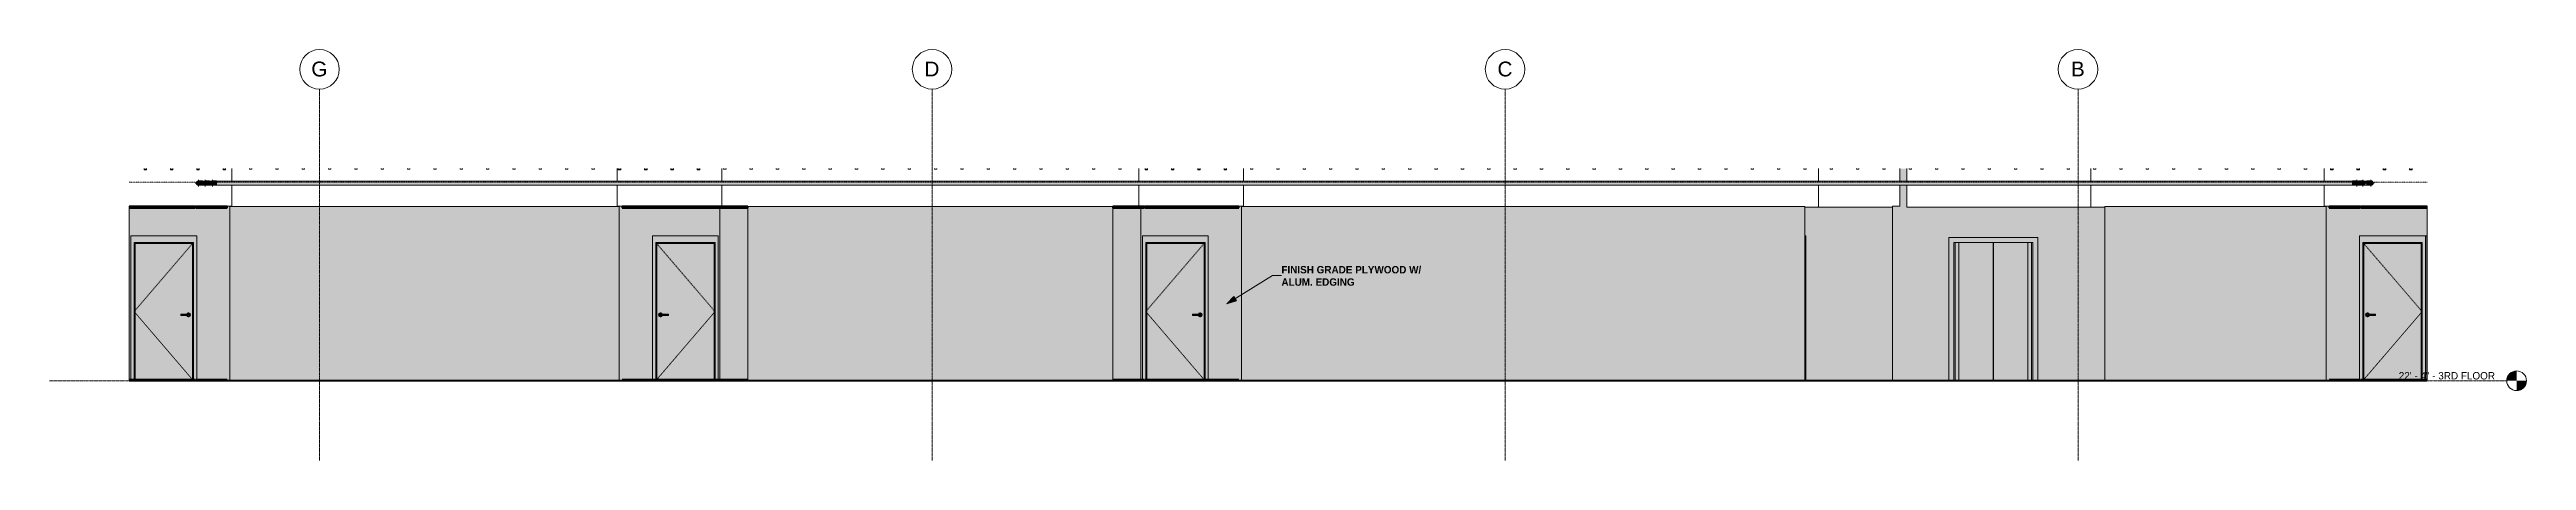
# Model space of a CAD drawing. Header units: inches. Extents: x 10303 to 15970, y 220 to 469.
# Drawn here: x 10303 to 11808, y 220 to 469 of the extents above; entities that cross this region are included whole.
import ezdxf

# ---------------------------------------------------------------- set-up
doc = ezdxf.new("R2010")
doc.units = ezdxf.units.IN
doc.header["$MEASUREMENT"] = 0
for name, pattern in [('Aligning Line 1_8_', [0.25, 0.125, -0.125]), ('Dash 1_16_', [0.125, 0.0625, -0.0625]), ('Grid Line 1_2_', [0.875, 0.5, -0.125, 0.125, -0.125])]:
    doc.linetypes.add(name, pattern=pattern)
for name, color, linetype, lineweight in [('0-1', 7, 'Continuous', 5), ('0-2', 254, 'Continuous', 5), ('0-3', 165, 'Continuous', 5), ('0-4', 10, 'Continuous', 9), ('A-CLNG', 13, 'Continuous', 18), ('A-CLNG-1', 13, 'Continuous', 60), ('A-DOOR', 31, 'Continuous', 18), ('A-DOOR-1', 31, 'Dash 1_16_', 9), ('A-DOOR-2', 31, 'Continuous', 9), ('A-DOOR-FRAM', 31, 'Continuous', 9), ('A-DOOR-FRAM-1', 31, 'Continuous', 18), ('A-FLOR', 192, 'Continuous', 18), ('A-FLOR-1', 250, 'Continuous', 60), ('A-FLOR-2', 192, 'Continuous', 60), ('A-FLOR-LEVL', 51, 'Continuous', 9), ('A-FLOR-LEVL-1', 51, 'Grid Line 1_2_', 9), ('A-FLOR-LEVL-2', 9, 'Continuous', 9), ('A-FLOR-LEVL-3', 147, 'Continuous', 9), ('A-FLOR-PATT-1', 253, 'Continuous', 9), ('A-GENM-1', 55, 'Continuous', 9), ('A-GENM-2', 10, 'Continuous', 9), ('A-ROOF-1', 7, 'Continuous', 18), ('A-WALL', 113, 'Continuous', 18), ('A-WALL-1', 113, 'Continuous', 5), ('G-ANNO-SYMB-1', 9, 'Aligning Line 1_8_', 9), ('G-ANNO-TEXT', 231, 'Continuous', 9), ('I-WALL', 2, 'Continuous', 18), ('I-WALL-1', 2, 'Continuous', 5), ('P-PIPE', 3, 'Continuous', 9), ('P-PIPE-1', 3, 'Continuous', 5), ('P-PIPE-CNTR', 3, 'Continuous', 9), ('Q-SPCQ-1', 37, 'Continuous', 9), ('Q-SPCQ-2', 15, 'Continuous', 9), ('Q-SPCQ-3', 10, 'Continuous', 9), ('S-BEAM', 12, 'Continuous', 9), ('S-GRID-1', 1, 'Grid Line 1_2_', 9), ('S-GRID-IDEN', 1, 'Continuous', 9), ('S-GRID-IDEN-1', 147, 'Continuous', 9)]:
    doc.layers.add(name, color=color, linetype=linetype, lineweight=lineweight)
doc.styles.add('Arial', font='arial.ttf', dxfattribs={"height": 9})
doc.styles.add('Century Gothic', font='ufonts.com_century-gothic.ttf', dxfattribs={"height": 4.5})
doc.styles.add('Century Gothic_B', font='GOTHICB.TTF', dxfattribs={"height": 4.5})

msp = doc.modelspace()

# ---------------------------------------------------------------- texts
at = {"layer": 'A-FLOR-LEVL', "insert": (11730, 273.3), "char_height": 4.5, "width": 72.568, "attachment_point": 1, "style": 'Century Gothic'}
msp.add_mtext('22\' - 4" - 3RD FLOOR', dxfattribs=at)
at = {"layer": 'G-ANNO-TEXT', "char_height": 4.5, "attachment_point": 1, "style": 'Century Gothic_B'}
for s, insert, width in [('FINISH GRADE PLYWOOD W/', (11051.4, 337.7), 104.232), ('ALUM. EDGING', (11051.4, 330.2), 55.752)]:
    msp.add_mtext(s, dxfattribs=dict(at, insert=insert, width=width))

# ---------------------------------------------------------------- blocks, each defined once
blk = doc.blocks.new('Level - Level Head - Circle-V13-Elevation 13 - a')
at = {"layer": 'A-FLOR-LEVL'}
h = blk.add_hatch(color=256, dxfattribs=at)
edge = h.paths.add_edge_path(flags=0)
edge.add_line((11801.6, 268), (11795.6, 268))
edge.add_arc((11801.6, 268), 6, 90, 180, ccw=False)
edge.add_line((11801.6, 274), (11801.6, 268))
h = blk.add_hatch(color=256, dxfattribs=at)
edge = h.paths.add_edge_path(flags=0)
edge.add_line((11801.6, 262), (11801.6, 268))
edge.add_line((11801.6, 268), (11807.6, 268))
edge.add_arc((11801.6, 268), 6, -90, 0, ccw=False)
at = {"layer": 'A-FLOR-LEVL-2'}
blk.add_circle((11801.6, 268), 6, dxfattribs=at)
blk = doc.blocks.new('CTR - 2nd Phase_rvt-1-Elevation 13 - a')
at = {"layer": 'A-FLOR-LEVL-1'}
blk.add_line((10303.2, 268), (11795.6, 268), dxfattribs=at)
at = {"layer": 'G-ANNO-SYMB-1'}
blk.add_line((11747.2, 388.6), (10351.6, 388.6), dxfattribs=at)
at = {"layer": '0-2'}
blk.add_blockref('Level - Level Head - Circle-V13-Elevation 13 - a', (0, 0), dxfattribs=at)
at = {"layer": 'A-FLOR-LEVL', "insert": (11730, 273.3), "char_height": 4.5, "width": 72.568, "attachment_point": 1, "style": 'Century Gothic'}
blk.add_mtext('22\' - 4" - 3RD FLOOR', dxfattribs=at)
blk = doc.blocks.new('Level - Level Head - Circle-V14-Elevation 13 - a')
at = {"layer": 'A-FLOR-LEVL'}
h = blk.add_hatch(color=256, dxfattribs=at)
edge = h.paths.add_edge_path(flags=0)
edge.add_line((11801.6, 268), (11795.6, 268))
edge.add_arc((11801.6, 268), 6, 90, 180, ccw=False)
edge.add_line((11801.6, 274), (11801.6, 268))
h = blk.add_hatch(color=256, dxfattribs=at)
edge = h.paths.add_edge_path(flags=0)
edge.add_line((11801.6, 262), (11801.6, 268))
edge.add_line((11801.6, 268), (11807.6, 268))
edge.add_arc((11801.6, 268), 6, 270, 360, ccw=False)
at = {"layer": 'A-FLOR-LEVL-3'}
blk.add_circle((11801.6, 268), 6, dxfattribs=at)
blk = doc.blocks.new('CTR - 1st Phase - Unit Layouts_rvt-1-Elevation 13 - a')
at = {"layer": 'A-FLOR-LEVL-1'}
blk.add_line((10303.2, 268), (11795.6, 268), dxfattribs=at)
at = {"layer": '0-3'}
blk.add_blockref('Level - Level Head - Circle-V14-Elevation 13 - a', (0, 0), dxfattribs=at)
at = {"layer": 'A-FLOR-LEVL', "insert": (11730, 273.3), "char_height": 4.5, "width": 72.568, "attachment_point": 1, "style": 'Century Gothic'}
blk.add_mtext('22\' - 4" - 3RD FLOOR', dxfattribs=at)
blk = doc.blocks.new('Grid - Grid Head - Circle-50561-Elevation 13 - a')
at = {"layer": 'S-GRID-IDEN-1'}
for start, end in [(0, 180), (180, 360)]:
    blk.add_arc((11535.2, 457.1), 12, start, end, dxfattribs=at)
blk = doc.blocks.new('CTR - 1st Phase - Shell_rvt-1-Elevation 13 - a')
at = {"layer": 'A-FLOR-PATT-1'}
h = blk.add_hatch(dxfattribs=at)
h.set_pattern_fill('FP_1', color=256, style=0, pattern_type=2)
h.set_pattern_definition([(0, (11404.029, 0), (15.36, 3.84), [0.634, -10.886, 0.634, -10.886, -61.44]), (0, (11404.029, 0), (15.36, 3.84), [-23.04, 0.634, -22.406, 0.634, -10.886, -26.88]), (0, (11404.029, 0), (15.36, 3.84), [-57.6, 0.634, -7.046, 0.634, -18.566]), (120, (11409.789, 1.92), (-11.005538, 11.38215), [0.634, -10.886, 0.634, -10.886, -61.44]), (120, (11409.789, 1.92), (-11.005538, 11.38215), [-23.04, 0.634, -22.406, 0.634, -10.886, -26.88]), (120, (11409.789, 1.92), (-11.005538, 11.38215), [-57.6, 0.634, -7.046, 0.634, -18.566]), (240, (11411.709, 9.6), (-4.354462, -15.22215), [0.634, -10.886, 0.634, -10.886, -61.44]), (240, (11411.709, 9.6), (-4.354462, -15.22215), [-23.04, 0.634, -22.406, 0.634, -10.886, -26.88]), (240, (11411.709, 9.6), (-4.354462, -15.22215), [-57.6, 0.634, -7.046, 0.634, -18.566])])
h.paths.add_polyline_path([(11223.8, 268), (11747.2, 268), (11747.2, 268), (10351.6, 268), (10351.6, 268), (11136.6, 268)], flags=0)
at = {"layer": 'A-FLOR-1'}
blk.add_line((11747.2, 268), (10351.6, 268), dxfattribs=at)
at = {"layer": 'A-FLOR-LEVL-1'}
blk.add_line((10303.2, 268), (11795.6, 268), dxfattribs=at)
at = {"layer": 'A-ROOF-1'}
for p, q in [((10414, 396.8), (10414, 389.2)), ((10647.9, 396.8), (10647.9, 389.2)), ((10711.6, 396.8), (10711.6, 389.2)), ((10964.7, 396.8), (10964.7, 389.2)), ((11028.4, 396.8), (11028.4, 389.2)), ((11377.5, 396.8), (11377.5, 389.2)), ((11431.2, 396.8), (11431.2, 389.2)), ((11543, 396.8), (11543, 389.2)), ((11684.7, 396.8), (11684.7, 389.2)), ((10414, 386.8), (10414, 373.9)), ((10647.9, 386.8), (10647.9, 373.9)), ((10711.6, 386.8), (10711.6, 373.9)), ((10964.7, 386.8), (10964.7, 373.9)), ((11028.4, 386.8), (11028.4, 373.9)), ((11377.5, 386.8), (11377.5, 373.4)), ((11431.2, 386.8), (11431.2, 373.4)), ((11543, 386.8), (11543, 373.4)), ((11684.7, 386.8), (11684.7, 373.9)), ((11377.5, 373.4), (11369.2, 373.4)), ((11422.6, 373.4), (11377.5, 373.4)), ((11543, 373.4), (11431.2, 373.4)), ((11551.4, 373.4), (11543, 373.4))]:
    blk.add_line(p, q, dxfattribs=at)
at = {"layer": 'S-GRID-1'}
for p, q in [((10467.2, 219.6), (10467.2, 445.1)), ((10839.2, 219.6), (10839.2, 445.1)), ((11187.2, 219.6), (11187.2, 445.1)), ((11535.2, 219.6), (11535.2, 445.1))]:
    blk.add_line(p, q, dxfattribs=at)
at = {"layer": '0-3'}
for name, p in [('Grid - Grid Head - Circle-50561-Elevation 13 - a', (-1068, 0)), ('Grid - Grid Head - Circle-50561-Elevation 13 - a', (-696, 0)), ('Grid - Grid Head - Circle-50561-Elevation 13 - a', (-348, 0)), ('Grid - Grid Head - Circle-50561-Elevation 13 - a', (0, 0)), ('Level - Level Head - Circle-V14-Elevation 13 - a', (0, 0))]:
    blk.add_blockref(name, p, dxfattribs=at)
at = {"layer": 'A-FLOR-LEVL', "insert": (11730, 273.3), "char_height": 4.5, "width": 72.568, "attachment_point": 1, "style": 'Century Gothic'}
blk.add_mtext('22\' - 4" - 3RD FLOOR', dxfattribs=at)
at = {"layer": 'S-GRID-IDEN', "char_height": 9, "attachment_point": 1, "style": 'Arial'}
for s, insert, width in [('G', (10462.2, 461.8), 11.968), ('D', (10834.6, 461.8), 11.059), ('C', (11182.6, 461.8), 11.059), ('B', (11530.9, 461.8), 10.15)]:
    blk.add_mtext(s, dxfattribs=dict(at, insert=insert, width=width))
blk = doc.blocks.new('Elevator Door-Center - 48_ x 84_-2010370-Elevation 13 - a')
at = {"layer": 'Q-SPCQ-1'}
h = blk.add_hatch(color=256, dxfattribs=at)
h.paths.add_polyline_path([(11459.8, 268), (11460.6, 268), (11460.6, 352), (11459.8, 352), (11459.8, 300.2)], flags=0)
h.paths.add_polyline_path([(11462.8, 268), (11483.7, 268), (11483.7, 352), (11462.8, 352), (11462.8, 300.2)], flags=0)
blk.add_hatch(color=256, dxfattribs=at).paths.add_polyline_path([(11504.8, 268), (11504.8, 352), (11483.9, 352), (11483.9, 268), (11485.5, 268)], flags=0)
at = {"layer": 'Q-SPCQ-2'}
blk.add_hatch(color=256, dxfattribs=at).paths.add_polyline_path([(11510.8, 268), (11510.8, 355), (11456.8, 355), (11456.8, 268), (11459.8, 268), (11459.8, 352), (11507.8, 352), (11507.8, 268), (11508.1, 268)], flags=0)
at = {"layer": 'Q-SPCQ-3'}
for p, q in [((11459.8, 268), (11459.8, 352)), ((11459.8, 352), (11507.8, 352)), ((11483.7, 268), (11483.7, 352)), ((11483.9, 352), (11483.9, 268)), ((11507.8, 352), (11507.8, 268))]:
    blk.add_line(p, q, dxfattribs=at)
blk = doc.blocks.new('Otis_G2S_06102019171910 - Otis_G2S_06102019171910-2044336-Elevation 13 - a')
at = {"layer": 'A-GENM-1'}
for points in [[(11462.8, 268), (11462.8, 352), (11460.6, 352), (11460.6, 268)], [(11483.7, 268), (11483.8, 268), (11483.8, 352), (11483.7, 352), (11483.7, 300.2)], [(11483.8, 268), (11483.9, 268), (11483.9, 352), (11483.8, 352), (11483.8, 300.2)], [(11507, 268), (11507, 352), (11504.8, 352), (11504.8, 268)], [(11507.8, 268), (11507.8, 352), (11507, 352), (11507, 268)]]:
    blk.add_hatch(color=256, dxfattribs=at).paths.add_polyline_path(points, flags=0)
at = {"layer": 'A-GENM-2'}
for p, q in [((11460.6, 268), (11460.6, 352)), ((11462.8, 268), (11462.8, 352)), ((11483.8, 268), (11483.8, 352)), ((11483.8, 352), (11483.8, 268)), ((11504.8, 268), (11504.8, 352)), ((11507, 268), (11507, 352))]:
    blk.add_line(p, q, dxfattribs=at)
blk = doc.blocks.new('CTR - 1st Phase -Stairs _ Elevators_rvt-1-Elevation 13 - a')
at = {"layer": 'A-FLOR-LEVL-1'}
blk.add_line((10303.2, 268), (11795.6, 268), dxfattribs=at)
at = {"layer": '0-3'}
blk.add_blockref('Level - Level Head - Circle-V14-Elevation 13 - a', (0, 0), dxfattribs=at)
at = {"layer": '0-4'}
for name in ['Elevator Door-Center - 48_ x 84_-2010370-Elevation 13 - a', 'Otis_G2S_06102019171910 - Otis_G2S_06102019171910-2044336-Elevation 13 - a']:
    blk.add_blockref(name, (0, 0), dxfattribs=at)
at = {"layer": 'A-FLOR-LEVL', "insert": (11730, 273.3), "char_height": 4.5, "width": 72.568, "attachment_point": 1, "style": 'Century Gothic'}
blk.add_mtext('22\' - 4" - 3RD FLOOR', dxfattribs=at)
blk = doc.blocks.new('HOLLOW METAL - UNIT DOOR-1759144-Elevation 13 - a')
at = {"layer": 'A-DOOR-FRAM-1'}
blk.add_hatch(color=256, dxfattribs=at).paths.add_polyline_path([(11369.9, 268), (11369.9, 356), (11369.2, 356), (11369.2, 268)], flags=0)
at = {"layer": 'A-DOOR-FRAM'}
for q in [(11369.2, 356), (11369.9, 268)]:
    blk.add_line((11369.9, 356), q, dxfattribs=at)
blk = doc.blocks.new('HOLLOW METAL - UNIT DOOR-2058840-Elevation 13 - a')
at = {"layer": 'A-DOOR'}
h = blk.add_hatch(color=256, dxfattribs=at)
h.paths.add_polyline_path([(10969.6, 268.5), (11004.4, 268.5), (11004.4, 351.4), (10969.6, 351.4), (10969.6, 300.2)], flags=0)
h.paths.add_polyline_path([(11002.1, 306.8), (11001.8, 306.9), (11001.5, 307), (11001.3, 307.2), (11001.1, 307.4), (11001, 307.6), (10997.3, 307.6), (10997.3, 308.4), (11001, 308.4), (11001.1, 308.6), (11001.3, 308.8), (11001.5, 309), (11001.8, 309.1), (11002.1, 309.2), (11002.4, 309.1), (11002.7, 309), (11003, 308.8), (11003.2, 308.6), (11003.3, 308.3), (11003.3, 308), (11003.3, 307.7), (11003.2, 307.4), (11003, 307.2), (11002.7, 307), (11002.4, 306.9)], flags=0)
for points in [[(10997.3, 308), (11001.4, 308), (11001.4, 308.4), (10997.3, 308.4), (10997.3, 308.1)], [(11001, 307.6), (11001.4, 307.6), (11001.4, 308), (10997.3, 308), (10997.3, 307.6), (11001, 307.6)], [(11002.1, 306.8), (11002.4, 306.9), (11002.7, 307), (11003, 307.2), (11003.2, 307.4), (11003.3, 307.7), (11003.3, 308), (11003.3, 308.3), (11003.2, 308.6), (11003, 308.8), (11002.7, 309), (11002.4, 309.1), (11002.1, 309.2), (11001.8, 309.1), (11001.5, 309), (11001.3, 308.8), (11001.1, 308.6), (11001, 308.4), (11002.1, 308.4), (11002, 308.4), (11002.2, 308.4), (11002.3, 308.3), (11002.4, 308.2), (11002.4, 308.1), (11002.4, 308.1), (11002.4, 308), (11002.4, 307.8), (11002.3, 307.7), (11002.3, 307.7), (11002.2, 307.6), (11002.1, 307.6), (11001.9, 307.6), (11001.9, 307.6), (11001, 307.6), (11001.1, 307.4), (11001.3, 307.2), (11001.5, 307), (11001.8, 306.9)], [(11001.7, 308), (11002.4, 308), (11002.4, 308.1), (11002.3, 308.3), (11002.3, 308.3), (11002.2, 308.4), (11002.1, 308.4), (11001.9, 308.4), (11001.8, 308.4), (11001.4, 308.4), (11001.4, 308), (11001.6, 308)]]:
    blk.add_hatch(color=256, dxfattribs=at).paths.add_polyline_path(points, flags=0)
h = blk.add_hatch(color=256, dxfattribs=at)
h.paths.add_polyline_path([(11002.3, 307.7), (11002.4, 307.9), (11002.4, 307.9), (11002.4, 308), (11002.4, 308), (11002.3, 307.7)], flags=0)
h.paths.add_polyline_path([(11001.4, 307.6), (11001.5, 307.6), (11002.1, 307.6), (11002.3, 307.7), (11002.3, 307.7), (11002.4, 308), (11001.4, 308), (11001.4, 307.6)], flags=0)
at = {"layer": 'A-DOOR-FRAM-1'}
for points in [[(11006.3, 268), (11006.6, 268), (11006.6, 268.5), (11007, 268.5), (11007, 356), (10967, 356), (10967, 268.5), (10967.9, 268.5), (10967.9, 268), (10968.2, 268), (10968.2, 268.5), (10969, 268.5), (10969, 352), (11005, 352), (11005, 268.5), (11006.3, 268.5)], [(10969, 268.5), (10969.6, 268.5), (10969.6, 351.4), (11004.4, 351.4), (11004.4, 268.5), (11005, 268.5), (11005, 352), (10969, 352), (10969, 268.5)]]:
    blk.add_hatch(color=256, dxfattribs=at).paths.add_polyline_path(points, flags=0)
at = {"layer": 'A-DOOR-1'}
for p, q in [((11005, 352), (10969, 310)), ((10969, 310), (11004.6, 268.5))]:
    blk.add_line(p, q, dxfattribs=at)
at = {"layer": 'A-DOOR-2'}
for p, q in [((11001.4, 308.4), (10997.3, 308.4)), ((10997.3, 308), (10997.3, 308.4)), ((10997.3, 307.6), (10997.3, 308)), ((10997.3, 307.6), (11001.4, 307.6))]:
    blk.add_line(p, q, dxfattribs=at)
at = {"layer": 'A-DOOR-2', "flags": 128}
for points in [[(11002, 308.4), (11001.9, 308.4), (11001.5, 308.4), (11001.4, 308.4)], [(11001.4, 307.6), (11001.8, 307.6), (11002, 307.6), (11002, 307.6)]]:
    blk.add_lwpolyline(points, dxfattribs=at)
at = {"layer": 'A-DOOR-2'}
for start, end in [(0, 160.3657), (199.5633, 0)]:
    blk.add_arc((11002.1, 308), 1.18, start, end, dxfattribs=at)
at = {"layer": 'A-DOOR-FRAM'}
for p, q in [((10969, 268.5), (10969, 352)), ((10969, 352), (11005, 352)), ((10969.6, 268.5), (10969.6, 351.4)), ((10969.6, 351.4), (11004.4, 351.4)), ((11004.4, 351.4), (11004.4, 268.5)), ((11005, 352), (11005, 268.5))]:
    blk.add_line(p, q, dxfattribs=at)
blk = doc.blocks.new('HOLLOW METAL - UNIT DOOR-2058696-Elevation 13 - a')
at = {"layer": 'A-DOOR'}
h = blk.add_hatch(color=256, dxfattribs=at)
h.paths.add_polyline_path([(10706.8, 268.5), (10706.8, 351.4), (10672, 351.4), (10672, 268.5), (10700.5, 268.5)], flags=0)
h.paths.add_polyline_path([(10674.2, 306.8), (10673.9, 306.9), (10673.7, 307), (10673.4, 307.2), (10673.2, 307.4), (10673.1, 307.7), (10673.1, 308), (10673.1, 308.3), (10673.2, 308.6), (10673.4, 308.8), (10673.7, 309), (10673.9, 309.1), (10674.2, 309.2), (10674.6, 309.1), (10674.8, 309), (10675.1, 308.8), (10675.3, 308.6), (10675.3, 308.4), (10679.1, 308.4), (10679.1, 307.6), (10675.3, 307.6), (10675.3, 307.4), (10675.1, 307.2), (10674.8, 307), (10674.5, 306.9)], flags=0)
h = blk.add_hatch(color=256, dxfattribs=at)
h.paths.add_polyline_path([(10674.1, 307.7), (10674, 307.9), (10674, 307.9), (10673.9, 308), (10674, 308.1), (10674, 308.3), (10674.1, 308.3), (10674, 308), (10674.1, 307.7)], flags=0)
h.paths.add_polyline_path([(10674.2, 306.8), (10674.6, 306.9), (10674.8, 307), (10675.1, 307.2), (10675.3, 307.4), (10675.3, 307.6), (10674.2, 307.6), (10674.1, 307.7), (10674.1, 307.7), (10674, 308), (10674.1, 308.3), (10674.2, 308.4), (10674.3, 308.4), (10674.4, 308.4), (10674.6, 308.4), (10675.3, 308.4), (10675.3, 308.6), (10675.1, 308.8), (10674.8, 309), (10674.5, 309.1), (10674.2, 309.2), (10673.9, 309.1), (10673.7, 309), (10673.4, 308.8), (10673.2, 308.6), (10673.1, 308.3), (10673.1, 308), (10673.1, 307.7), (10673.2, 307.4), (10673.4, 307.2), (10673.7, 307), (10673.9, 306.9)], flags=0)
for points in [[(10674.9, 307.6), (10674.9, 308), (10673.9, 308), (10674, 307.8), (10674, 307.7), (10674.1, 307.7), (10674.2, 307.6), (10674.3, 307.6), (10674.4, 307.6), (10674.5, 307.6), (10674.9, 307.6)], [(10675.9, 308), (10679.1, 308), (10679.1, 308.4), (10674.9, 308.4), (10674.9, 308), (10675.4, 308)], [(10675.8, 307.6), (10679.1, 307.6), (10679.1, 308), (10674.9, 308), (10674.9, 307.6), (10675.6, 307.6)]]:
    blk.add_hatch(color=256, dxfattribs=at).paths.add_polyline_path(points, flags=0)
h = blk.add_hatch(color=256, dxfattribs=at)
h.paths.add_polyline_path([(10674.1, 308.3), (10674, 308.1), (10674, 308.1), (10674, 308), (10674, 308), (10674.1, 308.3)], flags=0)
h.paths.add_polyline_path([(10674.2, 308), (10674.9, 308), (10674.9, 308.4), (10674.9, 308.4), (10674.3, 308.4), (10674.3, 308.4), (10674.2, 308.4), (10674.1, 308.3), (10674.1, 308.3), (10674, 308), (10674.1, 308)], flags=0)
at = {"layer": 'A-DOOR-FRAM-1'}
for points in [[(10669.8, 268), (10670.1, 268), (10670.1, 268.5), (10671.4, 268.5), (10671.4, 352), (10707.4, 352), (10707.4, 268.5), (10708.2, 268.5), (10708.2, 268), (10708.5, 268), (10708.5, 268.5), (10709.4, 268.5), (10709.4, 356), (10669.4, 356), (10669.4, 268.5), (10669.8, 268.5)], [(10672, 268.5), (10672, 351.4), (10706.8, 351.4), (10706.8, 268.5), (10707.4, 268.5), (10707.4, 352), (10671.4, 352), (10671.4, 268.5)]]:
    blk.add_hatch(color=256, dxfattribs=at).paths.add_polyline_path(points, flags=0)
at = {"layer": 'A-DOOR-1'}
for p, q in [((10671.4, 352), (10707.4, 310)), ((10707.4, 310), (10671.8, 268.5))]:
    blk.add_line(p, q, dxfattribs=at)
at = {"layer": 'A-DOOR-2'}
for p, q in [((10679.1, 308.4), (10674.9, 308.4)), ((10674.9, 307.6), (10679.1, 307.6)), ((10679.1, 308.4), (10679.1, 308)), ((10679.1, 308), (10679.1, 307.6))]:
    blk.add_line(p, q, dxfattribs=at)
at = {"layer": 'A-DOOR-2', "flags": 128}
for points in [[(10674.9, 308.4), (10674.5, 308.4), (10674.3, 308.4), (10674.3, 308.4)], [(10674.3, 307.6), (10674.5, 307.6), (10674.9, 307.6), (10674.9, 307.6)]]:
    blk.add_lwpolyline(points, dxfattribs=at)
at = {"layer": 'A-DOOR-2'}
for start, end in [(19.6343, 180), (180, 340.4367)]:
    blk.add_arc((10674.2, 308), 1.18, start, end, dxfattribs=at)
at = {"layer": 'A-DOOR-FRAM'}
for p, q in [((10671.4, 352), (10707.4, 352)), ((10671.4, 268.5), (10671.4, 352)), ((10672, 351.4), (10706.8, 351.4)), ((10672, 268.5), (10672, 351.4)), ((10706.8, 351.4), (10706.8, 268.5)), ((10707.4, 352), (10707.4, 268.5))]:
    blk.add_line(p, q, dxfattribs=at)
blk = doc.blocks.new('HOLLOW METAL - UNIT DOOR-1758958-Elevation 13 - a')
at = {"layer": 'A-DOOR-FRAM-1'}
blk.add_hatch(color=256, dxfattribs=at).paths.add_polyline_path([(11747.2, 268.5), (11747.2, 356), (11746.4, 356), (11746.4, 268.5)], flags=0)
at = {"layer": 'A-DOOR-FRAM'}
for p in [(11747.2, 356), (11746.4, 268.5)]:
    blk.add_line(p, (11746.4, 356), dxfattribs=at)
blk = doc.blocks.new('Elbow - PVC - Sch 40 - Standard-2079255-Elevation 13 - a')
at = {"layer": 'P-PIPE'}
h = blk.add_hatch(color=256, dxfattribs=at)
h.paths.add_polyline_path([(10393.7, 386.7), (10394, 386.7), (10394.4, 386.9), (10394.6, 387), (10394.9, 387.4), (10395, 387.7), (10395, 388), (10395, 388.3), (10394.8, 388.7), (10394.6, 389), (10394.3, 389.2), (10394, 389.3), (10393.7, 389.3), (10393.3, 389.3), (10393, 389.1), (10392.7, 389), (10392.5, 388.7), (10392.4, 388.3), (10392.3, 388), (10392.4, 387.7), (10392.5, 387.3), (10392.7, 387), (10393.1, 386.8), (10393.4, 386.7)], flags=0)
h.paths.add_polyline_path([(10393.7, 386.8), (10393.4, 386.9), (10393, 387), (10392.9, 387.2), (10392.7, 387.4), (10392.5, 387.7), (10392.5, 388), (10392.5, 388.3), (10392.7, 388.6), (10392.9, 388.9), (10393.1, 389), (10393.4, 389.1), (10393.7, 389.2), (10394, 389.1), (10394.3, 389), (10394.5, 388.8), (10394.7, 388.6), (10394.8, 388.2), (10394.9, 388), (10394.8, 387.7), (10394.7, 387.4), (10394.5, 387.2), (10394.2, 387), (10394, 386.9), (10393.8, 386.8)], flags=0)
h = blk.add_hatch(color=256, dxfattribs=at)
h.paths.add_polyline_path([(10393.7, 386.7), (10393.8, 386.7), (10393.7, 386.7)], flags=0)
h.paths.add_polyline_path([(10395.1, 386.7), (10395.1, 388), (10395, 388), (10395, 387.7), (10394.8, 387.3), (10394.6, 387), (10394.4, 386.8), (10394, 386.7), (10393.8, 386.7), (10394.7, 386.7)], flags=0)
for points in [[(10395, 388), (10395.1, 388), (10395.1, 389.3), (10393.8, 389.3), (10394.1, 389.3), (10394.4, 389.2), (10394.7, 388.9), (10394.9, 388.6), (10395, 388.3), (10395, 388)], [(10395.2, 388), (10396.2, 388), (10396.2, 389.3), (10395.1, 389.3), (10395.1, 388)], [(10395.1, 386.7), (10396.2, 386.7), (10396.2, 388), (10395.1, 388), (10395.1, 386.7)]]:
    blk.add_hatch(color=256, dxfattribs=at).paths.add_polyline_path(points, flags=0)
for p, q in [((10392.5, 388.6), (10392.5, 388.6)), ((10393.1, 386.8), (10393.1, 386.8)), ((10396.2, 389.3), (10395.1, 389.3)), ((10395.1, 386.7), (10396.2, 386.7)), ((10396.2, 389.3), (10396.2, 388)), ((10396.2, 388), (10396.2, 386.7))]:
    blk.add_line(p, q, dxfattribs=at)
at = {"layer": 'P-PIPE', "flags": 128}
for points in [[(10392.4, 387.8), (10392.4, 387.9), (10392.3, 388)], [(10392.6, 387.2), (10392.6, 387.3), (10392.6, 387.3)], [(10392.9, 389.1), (10392.9, 389.1), (10393, 389.1)], [(10393.4, 389.3), (10393.6, 389.3), (10393.7, 389.3)], [(10393.7, 389.3), (10393.8, 389.3), (10394.3, 389.3), (10394.9, 389.3), (10395.1, 389.3)], [(10395.1, 386.7), (10394.4, 386.7), (10393.9, 386.7), (10393.7, 386.7), (10393.7, 386.7)]]:
    blk.add_lwpolyline(points, dxfattribs=at)
at = {"layer": 'P-PIPE'}
for start, end in [(0, 180), (180, 0)]:
    blk.add_arc((10393.7, 388), 1.34, start, end, dxfattribs=at)
blk = doc.blocks.new('Elbow - PVC - Sch 40 - Standard-V1-Elevation 13 - a')
at = {"layer": 'P-PIPE'}
for points in [[(11710.6, 388), (11711.7, 388), (11711.7, 389.3), (11710.6, 389.3), (11710.6, 388.3)], [(11711.7, 386.7), (11711.7, 388), (11710.6, 388), (11710.6, 386.7)], [(11711.7, 388), (11711.8, 388), (11711.8, 388.3), (11712, 388.7), (11712.2, 389), (11712.5, 389.2), (11712.8, 389.3), (11713, 389.3), (11712, 389.3), (11711.7, 389.3), (11711.7, 388.1)], [(11713.1, 386.7), (11712.8, 386.7), (11712.4, 386.8), (11712.1, 387.1), (11711.9, 387.4), (11711.8, 387.7), (11711.8, 388), (11711.7, 388), (11711.7, 386.7), (11713, 386.7)]]:
    blk.add_hatch(color=256, dxfattribs=at).paths.add_polyline_path(points, flags=0)
h = blk.add_hatch(color=256, dxfattribs=at)
h.paths.add_polyline_path([(11713.1, 386.7), (11713.5, 386.7), (11713.8, 386.9), (11714.1, 387), (11714.3, 387.4), (11714.4, 387.7), (11714.5, 388), (11714.4, 388.3), (11714.3, 388.7), (11714.1, 389), (11713.7, 389.2), (11713.4, 389.3), (11713.1, 389.3), (11712.8, 389.3), (11712.4, 389.1), (11712.2, 389), (11711.9, 388.6), (11711.8, 388.3), (11711.8, 388), (11711.8, 387.7), (11712, 387.3), (11712.2, 387), (11712.5, 386.8), (11712.8, 386.7)], flags=0)
h.paths.add_polyline_path([(11713.1, 386.8), (11712.8, 386.9), (11712.5, 387), (11712.3, 387.2), (11712.1, 387.4), (11712, 387.7), (11711.9, 388), (11712, 388.3), (11712.1, 388.6), (11712.3, 388.8), (11712.5, 389), (11712.8, 389.1), (11713.1, 389.2), (11713.4, 389.1), (11713.7, 389), (11714, 388.8), (11714.1, 388.6), (11714.3, 388.3), (11714.3, 388), (11714.3, 387.7), (11714.1, 387.4), (11714, 387.2), (11713.7, 387), (11713.4, 386.9), (11713.1, 386.8)], flags=0)
for p, q in [((11711.7, 389.3), (11710.6, 389.3)), ((11710.6, 388), (11710.6, 389.3)), ((11710.6, 386.7), (11710.6, 388)), ((11710.6, 386.7), (11711.7, 386.7))]:
    blk.add_line(p, q, dxfattribs=at)
at = {"layer": 'P-PIPE', "flags": 128}
for points in [[(11711.7, 389.3), (11711.8, 389.3), (11711.9, 389.3), (11711.9, 389.3), (11712, 389.3), (11712, 389.3), (11712.1, 389.3), (11712.1, 389.3), (11712.2, 389.3), (11712.2, 389.3), (11712.3, 389.3), (11712.3, 389.3), (11712.4, 389.3), (11712.4, 389.3), (11712.5, 389.3), (11712.5, 389.3), (11712.6, 389.3), (11712.6, 389.3), (11712.7, 389.3), (11712.7, 389.3), (11712.7, 389.3), (11712.8, 389.3), (11712.8, 389.3), (11712.8, 389.3), (11712.9, 389.3), (11712.9, 389.3), (11712.9, 389.3), (11713, 389.3), (11713, 389.3), (11713, 389.3), (11713, 389.3), (11713, 389.3), (11713.1, 389.3), (11713.1, 389.3), (11713.1, 389.3), (11713.1, 389.3), (11713.1, 389.3), (11713.1, 389.3), (11713.1, 389.3), (11713.1, 389.3), (11713.1, 389.3)], [(11713.1, 386.7), (11713.1, 386.7), (11713.1, 386.7), (11713.1, 386.7), (11713.1, 386.7), (11713.1, 386.7), (11713.1, 386.7), (11713.1, 386.7), (11713.1, 386.7), (11713, 386.7), (11713, 386.7), (11713, 386.7), (11713, 386.7), (11712.9, 386.7), (11712.9, 386.7), (11712.9, 386.7), (11712.8, 386.7), (11712.8, 386.7), (11712.8, 386.7), (11712.7, 386.7), (11712.7, 386.7), (11712.7, 386.7), (11712.6, 386.7), (11712.6, 386.7), (11712.5, 386.7), (11712.5, 386.7), (11712.4, 386.7), (11712.4, 386.7), (11712.3, 386.7), (11712.3, 386.7), (11712.2, 386.7), (11712.2, 386.7), (11712.1, 386.7), (11712.1, 386.7), (11712, 386.7), (11712, 386.7), (11711.9, 386.7), (11711.9, 386.7), (11711.8, 386.7), (11711.8, 386.7), (11711.7, 386.7)], [(11713.1, 389.3), (11713.2, 389.3), (11713.2, 389.3), (11713.3, 389.3), (11713.3, 389.3), (11713.4, 389.3), (11713.4, 389.3), (11713.5, 389.3), (11713.5, 389.3), (11713.6, 389.3), (11713.6, 389.2), (11713.7, 389.2), (11713.7, 389.2), (11713.8, 389.2), (11713.8, 389.1), (11713.9, 389.1), (11713.9, 389.1), (11714, 389), (11714, 389), (11714, 389), (11714.1, 388.9), (11714.1, 388.9), (11714.2, 388.9), (11714.2, 388.8), (11714.2, 388.8), (11714.3, 388.7), (11714.3, 388.7), (11714.3, 388.6), (11714.3, 388.6), (11714.4, 388.5), (11714.4, 388.5), (11714.4, 388.4), (11714.4, 388.4), (11714.4, 388.3), (11714.4, 388.3), (11714.4, 388.2), (11714.5, 388.2), (11714.5, 388.1), (11714.5, 388.1), (11714.5, 388), (11714.5, 388)], [(11714.5, 388), (11714.5, 387.9), (11714.5, 387.9), (11714.5, 387.8), (11714.4, 387.8), (11714.4, 387.7), (11714.4, 387.7), (11714.4, 387.6), (11714.4, 387.6), (11714.4, 387.5), (11714.4, 387.5), (11714.3, 387.4), (11714.3, 387.4), (11714.3, 387.3), (11714.3, 387.3), (11714.2, 387.2), (11714.2, 387.2), (11714.2, 387.2), (11714.1, 387.1), (11714.1, 387.1), (11714.1, 387), (11714, 387), (11714, 387), (11713.9, 386.9), (11713.9, 386.9), (11713.8, 386.9), (11713.8, 386.8), (11713.8, 386.8), (11713.7, 386.8), (11713.7, 386.8), (11713.6, 386.7), (11713.6, 386.7), (11713.5, 386.7), (11713.5, 386.7), (11713.4, 386.7), (11713.3, 386.7), (11713.3, 386.7), (11713.2, 386.7), (11713.2, 386.7), (11713.1, 386.7), (11713.1, 386.7)]]:
    blk.add_lwpolyline(points, dxfattribs=at)
at = {"layer": 'P-PIPE'}
for start, end in [(0, 180), (180, 0)]:
    blk.add_arc((11713.1, 388), 1.34, start, end, dxfattribs=at)
blk = doc.blocks.new('Elbow - PVC - Sch 40 - Standard-V2-Elevation 13 - a')
at = {"layer": 'P-PIPE'}
for points in [[(11706.3, 388), (11706.9, 388), (11706.9, 389.3), (11705.7, 389.3), (11705.7, 388.5), (11705.8, 388.3), (11705.8, 388)], [(11706.3, 386.7), (11706.9, 386.7), (11706.9, 388), (11705.8, 388), (11705.8, 387.7), (11705.7, 387.5), (11705.7, 386.7)], [(11706.9, 388), (11706.9, 388), (11706.9, 388.3), (11707.1, 388.7), (11707.3, 389), (11707.6, 389.2), (11707.9, 389.3), (11708.1, 389.3), (11707.1, 389.3), (11706.9, 389.3), (11706.9, 388.1)], [(11706.9, 386.7), (11708.2, 386.7), (11707.9, 386.7), (11707.6, 386.9), (11707.3, 387.1), (11707.1, 387.4), (11706.9, 387.7), (11706.9, 388), (11706.9, 388), (11706.9, 386.7)]]:
    blk.add_hatch(color=256, dxfattribs=at).paths.add_polyline_path(points, flags=0)
h = blk.add_hatch(color=256, dxfattribs=at)
h.paths.add_polyline_path([(11708.2, 386.7), (11708.6, 386.7), (11708.9, 386.9), (11709.2, 387), (11709.4, 387.4), (11709.6, 387.7), (11709.6, 388), (11709.5, 388.3), (11709.4, 388.7), (11709.2, 389), (11708.8, 389.2), (11708.6, 389.3), (11708.2, 389.3), (11707.9, 389.3), (11707.6, 389.1), (11707.3, 389), (11707.1, 388.6), (11706.9, 388.3), (11706.9, 388), (11706.9, 387.7), (11707.1, 387.3), (11707.3, 387), (11707.7, 386.8), (11707.9, 386.7)], flags=0)
h.paths.add_polyline_path([(11708.2, 386.8), (11707.9, 386.9), (11707.6, 387), (11707.4, 387.2), (11707.2, 387.4), (11707.1, 387.7), (11707.1, 388), (11707.1, 388.3), (11707.2, 388.6), (11707.4, 388.8), (11707.7, 389), (11707.9, 389.1), (11708.2, 389.2), (11708.6, 389.1), (11708.9, 389), (11709.1, 388.8), (11709.3, 388.6), (11709.4, 388.3), (11709.4, 388), (11709.4, 387.7), (11709.2, 387.4), (11709, 387.1), (11708.8, 387), (11708.6, 386.9), (11708.2, 386.8)], flags=0)
for p, q in [((11706.9, 389.3), (11705.7, 389.3)), ((11705.7, 388.5), (11705.7, 389.3)), ((11705.7, 386.7), (11705.7, 387.5)), ((11705.7, 386.7), (11706.9, 386.7))]:
    blk.add_line(p, q, dxfattribs=at)
at = {"layer": 'P-PIPE', "flags": 128}
for points in [[(11706.9, 389.3), (11706.9, 389.3), (11707, 389.3), (11707, 389.3), (11707.1, 389.3), (11707.1, 389.3), (11707.2, 389.3), (11707.3, 389.3), (11707.3, 389.3), (11707.4, 389.3), (11707.4, 389.3), (11707.5, 389.3), (11707.5, 389.3), (11707.6, 389.3), (11707.6, 389.3), (11707.6, 389.3), (11707.7, 389.3), (11707.7, 389.3), (11707.8, 389.3), (11707.8, 389.3), (11707.9, 389.3), (11707.9, 389.3), (11707.9, 389.3), (11708, 389.3), (11708, 389.3), (11708, 389.3), (11708.1, 389.3), (11708.1, 389.3), (11708.1, 389.3), (11708.1, 389.3), (11708.2, 389.3), (11708.2, 389.3), (11708.2, 389.3), (11708.2, 389.3), (11708.2, 389.3), (11708.2, 389.3), (11708.2, 389.3), (11708.2, 389.3), (11708.2, 389.3), (11708.2, 389.3), (11708.2, 389.3)], [(11708.2, 386.7), (11708.2, 386.7), (11708.2, 386.7), (11708.2, 386.7), (11708.2, 386.7), (11708.2, 386.7), (11708.2, 386.7), (11708.2, 386.7), (11708.2, 386.7), (11708.2, 386.7), (11708.1, 386.7), (11708.1, 386.7), (11708.1, 386.7), (11708.1, 386.7), (11708, 386.7), (11708, 386.7), (11708, 386.7), (11707.9, 386.7), (11707.9, 386.7), (11707.9, 386.7), (11707.8, 386.7), (11707.8, 386.7), (11707.7, 386.7), (11707.7, 386.7), (11707.7, 386.7), (11707.6, 386.7), (11707.6, 386.7), (11707.5, 386.7), (11707.5, 386.7), (11707.4, 386.7), (11707.4, 386.7), (11707.3, 386.7), (11707.3, 386.7), (11707.2, 386.7), (11707.2, 386.7), (11707.1, 386.7), (11707.1, 386.7), (11707, 386.7), (11706.9, 386.7), (11706.9, 386.7), (11706.9, 386.7)], [(11708.2, 389.3), (11708.3, 389.3), (11708.4, 389.3), (11708.4, 389.3), (11708.5, 389.3), (11708.5, 389.3), (11708.6, 389.3), (11708.6, 389.3), (11708.7, 389.3), (11708.7, 389.3), (11708.8, 389.2), (11708.8, 389.2), (11708.9, 389.2), (11708.9, 389.2), (11709, 389.1), (11709, 389.1), (11709.1, 389.1), (11709.1, 389), (11709.1, 389), (11709.2, 389), (11709.2, 388.9), (11709.2, 388.9), (11709.3, 388.9), (11709.3, 388.8), (11709.3, 388.8), (11709.4, 388.7), (11709.4, 388.7), (11709.4, 388.6), (11709.5, 388.6), (11709.5, 388.5), (11709.5, 388.5), (11709.5, 388.4), (11709.5, 388.4), (11709.5, 388.3), (11709.6, 388.3), (11709.6, 388.2), (11709.6, 388.2), (11709.6, 388.1), (11709.6, 388.1), (11709.6, 388), (11709.6, 388)], [(11709.6, 388), (11709.6, 387.9), (11709.6, 387.9), (11709.6, 387.8), (11709.6, 387.8), (11709.6, 387.7), (11709.6, 387.7), (11709.5, 387.6), (11709.5, 387.6), (11709.5, 387.5), (11709.5, 387.5), (11709.5, 387.4), (11709.4, 387.4), (11709.4, 387.3), (11709.4, 387.3), (11709.4, 387.2), (11709.3, 387.2), (11709.3, 387.2), (11709.3, 387.1), (11709.2, 387.1), (11709.2, 387), (11709.1, 387), (11709.1, 387), (11709.1, 386.9), (11709, 386.9), (11709, 386.9), (11708.9, 386.8), (11708.9, 386.8), (11708.8, 386.8), (11708.8, 386.8), (11708.7, 386.7), (11708.7, 386.7), (11708.6, 386.7), (11708.6, 386.7), (11708.5, 386.7), (11708.5, 386.7), (11708.4, 386.7), (11708.4, 386.7), (11708.3, 386.7), (11708.3, 386.7), (11708.2, 386.7)]]:
    blk.add_lwpolyline(points, dxfattribs=at)
at = {"layer": 'P-PIPE'}
for start, end in [(0, 180), (180, 0)]:
    blk.add_arc((11708.2, 388), 1.34, start, end, dxfattribs=at)
blk = doc.blocks.new('Elbow - PVC - Sch 40 - Standard-V3-Elevation 13 - a')
at = {"layer": 'P-PIPE'}
for points in [[(11703.1, 388), (11703.1, 389.3), (11702, 389.3), (11702, 388), (11702.5, 388)], [(11702, 386.7), (11703.1, 386.7), (11703.1, 388), (11702, 388), (11702, 386.7)], [(11703.1, 388), (11703.1, 388), (11703.2, 388.3), (11703.4, 388.7), (11703.6, 389), (11703.9, 389.2), (11704.2, 389.3), (11704.4, 389.3), (11703.3, 389.3), (11703.1, 389.3), (11703.1, 388.1)], [(11704.5, 386.7), (11704.1, 386.7), (11703.8, 386.9), (11703.5, 387.1), (11703.3, 387.4), (11703.2, 387.7), (11703.1, 388), (11703.1, 388), (11703.1, 386.7), (11704.4, 386.7)]]:
    blk.add_hatch(color=256, dxfattribs=at).paths.add_polyline_path(points, flags=0)
h = blk.add_hatch(color=256, dxfattribs=at)
h.paths.add_polyline_path([(11704.5, 386.7), (11704.8, 386.7), (11705.2, 386.9), (11705.4, 387), (11705.7, 387.4), (11705.8, 387.7), (11705.8, 388), (11705.8, 388.3), (11705.6, 388.7), (11705.4, 389), (11705.1, 389.2), (11704.8, 389.3), (11704.5, 389.3), (11704.1, 389.3), (11703.8, 389.1), (11703.5, 389), (11703.3, 388.6), (11703.2, 388.3), (11703.1, 388), (11703.2, 387.7), (11703.3, 387.3), (11703.6, 387), (11703.9, 386.8), (11704.2, 386.7)], flags=0)
h.paths.add_polyline_path([(11704.5, 386.8), (11704.2, 386.9), (11703.8, 387), (11703.7, 387.2), (11703.5, 387.4), (11703.3, 387.7), (11703.3, 388), (11703.3, 388.3), (11703.5, 388.6), (11703.7, 388.8), (11703.9, 389), (11704.2, 389.1), (11704.5, 389.2), (11704.8, 389.1), (11705.1, 389), (11705.3, 388.8), (11705.5, 388.6), (11705.6, 388.3), (11705.7, 388), (11705.6, 387.7), (11705.5, 387.4), (11705.3, 387.2), (11705.1, 387), (11704.8, 386.9), (11704.5, 386.8)], flags=0)
for p, q in [((11703.1, 389.3), (11702, 389.3)), ((11702, 388), (11702, 389.3)), ((11702, 386.7), (11702, 388)), ((11702, 386.7), (11703.1, 386.7))]:
    blk.add_line(p, q, dxfattribs=at)
at = {"layer": 'P-PIPE', "flags": 128}
for points in [[(11703.1, 389.3), (11703.2, 389.3), (11703.2, 389.3), (11703.3, 389.3), (11703.3, 389.3), (11703.4, 389.3), (11703.4, 389.3), (11703.5, 389.3), (11703.5, 389.3), (11703.6, 389.3), (11703.7, 389.3), (11703.7, 389.3), (11703.8, 389.3), (11703.8, 389.3), (11703.8, 389.3), (11703.9, 389.3), (11703.9, 389.3), (11704, 389.3), (11704, 389.3), (11704.1, 389.3), (11704.1, 389.3), (11704.1, 389.3), (11704.2, 389.3), (11704.2, 389.3), (11704.2, 389.3), (11704.3, 389.3), (11704.3, 389.3), (11704.3, 389.3), (11704.4, 389.3), (11704.4, 389.3), (11704.4, 389.3), (11704.4, 389.3), (11704.4, 389.3), (11704.4, 389.3), (11704.5, 389.3), (11704.5, 389.3), (11704.5, 389.3), (11704.5, 389.3), (11704.5, 389.3), (11704.5, 389.3), (11704.5, 389.3)], [(11704.5, 386.7), (11704.5, 386.7), (11704.5, 386.7), (11704.5, 386.7), (11704.5, 386.7), (11704.5, 386.7), (11704.5, 386.7), (11704.4, 386.7), (11704.4, 386.7), (11704.4, 386.7), (11704.4, 386.7), (11704.4, 386.7), (11704.3, 386.7), (11704.3, 386.7), (11704.3, 386.7), (11704.3, 386.7), (11704.2, 386.7), (11704.2, 386.7), (11704.1, 386.7), (11704.1, 386.7), (11704.1, 386.7), (11704, 386.7), (11704, 386.7), (11703.9, 386.7), (11703.9, 386.7), (11703.9, 386.7), (11703.8, 386.7), (11703.8, 386.7), (11703.7, 386.7), (11703.7, 386.7), (11703.6, 386.7), (11703.6, 386.7), (11703.5, 386.7), (11703.5, 386.7), (11703.4, 386.7), (11703.3, 386.7), (11703.3, 386.7), (11703.2, 386.7), (11703.2, 386.7), (11703.1, 386.7), (11703.1, 386.7)], [(11704.5, 389.3), (11704.5, 389.3), (11704.6, 389.3), (11704.7, 389.3), (11704.7, 389.3), (11704.8, 389.3), (11704.8, 389.3), (11704.9, 389.3), (11704.9, 389.3), (11705, 389.3), (11705, 389.2), (11705.1, 389.2), (11705.1, 389.2), (11705.2, 389.2), (11705.2, 389.1), (11705.2, 389.1), (11705.3, 389.1), (11705.3, 389), (11705.4, 389), (11705.4, 389), (11705.5, 388.9), (11705.5, 388.9), (11705.5, 388.9), (11705.6, 388.8), (11705.6, 388.8), (11705.6, 388.7), (11705.6, 388.7), (11705.7, 388.6), (11705.7, 388.6), (11705.7, 388.5), (11705.7, 388.5), (11705.8, 388.4), (11705.8, 388.4), (11705.8, 388.3), (11705.8, 388.3), (11705.8, 388.2), (11705.8, 388.2), (11705.8, 388.1), (11705.8, 388.1), (11705.8, 388), (11705.8, 388)], [(11705.8, 388), (11705.8, 387.9), (11705.8, 387.9), (11705.8, 387.8), (11705.8, 387.8), (11705.8, 387.7), (11705.8, 387.7), (11705.8, 387.6), (11705.8, 387.6), (11705.7, 387.5), (11705.7, 387.5), (11705.7, 387.4), (11705.7, 387.4), (11705.7, 387.3), (11705.6, 387.3), (11705.6, 387.2), (11705.6, 387.2), (11705.5, 387.2), (11705.5, 387.1), (11705.5, 387.1), (11705.4, 387), (11705.4, 387), (11705.3, 387), (11705.3, 386.9), (11705.3, 386.9), (11705.2, 386.9), (11705.2, 386.8), (11705.1, 386.8), (11705.1, 386.8), (11705, 386.8), (11705, 386.7), (11704.9, 386.7), (11704.9, 386.7), (11704.8, 386.7), (11704.8, 386.7), (11704.7, 386.7), (11704.7, 386.7), (11704.6, 386.7), (11704.6, 386.7), (11704.5, 386.7), (11704.5, 386.7)]]:
    blk.add_lwpolyline(points, dxfattribs=at)
at = {"layer": 'P-PIPE'}
for start, end in [(0, 180), (180, 0)]:
    blk.add_arc((11704.5, 388), 1.34, start, end, dxfattribs=at)
blk = doc.blocks.new('Dimension Lumber - 2x10-2056818-Elevation 13 - a')
at = {"layer": 'S-BEAM'}
blk.add_hatch(color=256, dxfattribs=at).paths.add_polyline_path([(10360.6, 396.1), (10362.1, 396.1), (10362.1, 396.8), (10360.6, 396.8)], flags=0)
for p, q in [((10360.6, 396.1), (10360.6, 396.8)), ((10362.1, 396.1), (10360.6, 396.1)), ((10362.1, 396.1), (10362.1, 396.8))]:
    blk.add_line(p, q, dxfattribs=at)
blk = doc.blocks.new('Dimension Lumber - 2x10-2056819-Elevation 13 - a')
at = {"layer": 'S-BEAM'}
blk.add_hatch(color=256, dxfattribs=at).paths.add_polyline_path([(10424.6, 396.5), (10426.1, 396.5), (10426.1, 396.8), (10424.6, 396.8)], flags=0)
for p, q in [((10424.6, 396.5), (10424.6, 396.8)), ((10426.1, 396.5), (10424.6, 396.5)), ((10426.1, 396.5), (10426.1, 396.8))]:
    blk.add_line(p, q, dxfattribs=at)
blk = doc.blocks.new('Dimension Lumber - 2x10-2056820-Elevation 13 - a')
at = {"layer": 'S-BEAM'}
blk.add_hatch(color=256, dxfattribs=at).paths.add_polyline_path([(10856.6, 396.5), (10858.1, 396.5), (10858.1, 396.8), (10856.6, 396.8)], flags=0)
for p, q in [((10856.6, 396.5), (10856.6, 396.8)), ((10858.1, 396.5), (10856.6, 396.5)), ((10858.1, 396.5), (10858.1, 396.8))]:
    blk.add_line(p, q, dxfattribs=at)
blk = doc.blocks.new('Dimension Lumber - 2x10-2056821-Elevation 13 - a')
at = {"layer": 'S-BEAM'}
blk.add_hatch(color=256, dxfattribs=at).paths.add_polyline_path([(10968.6, 396.1), (10970.1, 396.1), (10970.1, 396.8), (10968.6, 396.8)], flags=0)
for p, q in [((10968.6, 396.1), (10968.6, 396.8)), ((10970.1, 396.1), (10968.6, 396.1)), ((10970.1, 396.1), (10970.1, 396.8))]:
    blk.add_line(p, q, dxfattribs=at)
blk = doc.blocks.new('Level - Level Head - Circle-50818-Elevation 13 - a')
at = {"layer": 'A-FLOR-LEVL'}
h = blk.add_hatch(color=256, dxfattribs=at)
edge = h.paths.add_edge_path(flags=0)
edge.add_line((11801.6, 268), (11795.6, 268))
edge.add_arc((11801.6, 268), 6, 90, 180, ccw=False)
edge.add_line((11801.6, 274), (11801.6, 268))
h = blk.add_hatch(color=256, dxfattribs=at)
edge = h.paths.add_edge_path(flags=0)
edge.add_line((11801.6, 262), (11801.6, 268))
edge.add_line((11801.6, 268), (11807.6, 268))
edge.add_arc((11801.6, 268), 6, -90, 0, ccw=False)
blk.add_circle((11801.6, 268), 6, dxfattribs=at)

# ---------------------------------------------------------------- hatches: boundary and pattern name
at = {"layer": 'A-CLNG'}
h = msp.add_hatch(color=256, dxfattribs=at)
h.paths.add_polyline_path([(10353.8, 373.1), (10391.9, 373.1), (10391.9, 373.8), (10353.8, 373.8), (10353.8, 373.4)], flags=0)
h.paths.add_polyline_path([(10351.6, 373.1), (10353.5, 373.1), (10353.5, 373.8), (10351.6, 373.8), (10351.6, 373.2)], flags=0)
h.paths.add_polyline_path([(10392.2, 373.1), (10411.1, 373.1), (10411.1, 373.8), (10392.2, 373.8), (10392.2, 373.4)], flags=0)
h = msp.add_hatch(color=256, dxfattribs=at)
h.paths.add_polyline_path([(10727.4, 373.1), (10727.4, 373.8), (10708.5, 373.8), (10708.5, 373.1), (10722.3, 373.1)], flags=0)
h.paths.add_polyline_path([(10669.8, 373.1), (10669.8, 373.8), (10650.9, 373.8), (10650.9, 373.1), (10669.4, 373.1)], flags=0)
h.paths.add_polyline_path([(10670.1, 373.1), (10708.2, 373.1), (10708.2, 373.8), (10670.1, 373.8), (10670.1, 373.4)], flags=0)
h = msp.add_hatch(color=256, dxfattribs=at)
h.paths.add_polyline_path([(10962.2, 373.1), (10967.9, 373.1), (10967.9, 373.8), (10949, 373.8), (10949, 373.1)], flags=0)
h.paths.add_polyline_path([(10968.2, 373.1), (11006.3, 373.1), (11006.3, 373.8), (10968.2, 373.8), (10968.2, 373.4)], flags=0)
h.paths.add_polyline_path([(11006.6, 373.1), (11025.5, 373.1), (11025.5, 373.8), (11006.6, 373.8), (11006.6, 373.4)], flags=0)
h = msp.add_hatch(color=256, dxfattribs=at)
h.paths.add_polyline_path([(11747.1, 373.1), (11747.2, 373.1), (11747.2, 373.8), (11745.3, 373.8), (11745.3, 373.1)], flags=0)
h.paths.add_polyline_path([(11703.6, 373.1), (11706.6, 373.1), (11706.6, 373.8), (11687.7, 373.8), (11687.7, 373.1)], flags=0)
h.paths.add_polyline_path([(11706.9, 373.1), (11745, 373.1), (11745, 373.8), (11706.9, 373.8), (11706.9, 373.4)], flags=0)
at = {"layer": 'A-FLOR'}
h = msp.add_hatch(color=256, dxfattribs=at)
h.paths.add_polyline_path([(10404.8, 268), (10411.1, 268), (10411.1, 268.5), (10392.2, 268.5), (10392.2, 268), (10395.2, 268)], flags=0)
h.paths.add_polyline_path([(10353.5, 268), (10353.5, 268.5), (10351.6, 268.5), (10351.6, 268), (10352.6, 268)], flags=0)
h.paths.add_polyline_path([(10353.8, 268), (10391.9, 268), (10391.9, 268.5), (10353.8, 268.5)], flags=0)
h = msp.add_hatch(color=256, dxfattribs=at)
h.paths.add_polyline_path([(10650.9, 268), (10669.8, 268), (10669.8, 268.5), (10650.9, 268.5)], flags=0)
h.paths.add_polyline_path([(10708.2, 268), (10708.2, 268.5), (10670.1, 268.5), (10670.1, 268), (10707.4, 268)], flags=0)
h.paths.add_polyline_path([(10709.4, 268), (10727.4, 268), (10727.4, 268.5), (10708.5, 268.5), (10708.5, 268)], flags=0)
h = msp.add_hatch(color=256, dxfattribs=at)
h.paths.add_polyline_path([(11019.2, 268), (11025.5, 268), (11025.5, 268.5), (11006.6, 268.5), (11006.6, 268), (11007, 268)], flags=0)
h.paths.add_polyline_path([(11004.4, 268), (11006.3, 268), (11006.3, 268.5), (10968.2, 268.5), (10968.2, 268), (10993.6, 268)], flags=0)
h.paths.add_polyline_path([(10967.9, 268), (10967.9, 268.5), (10949, 268.5), (10949, 268), (10967, 268)], flags=0)
h = msp.add_hatch(color=256, dxfattribs=at)
h.paths.add_polyline_path([(11744.2, 268), (11745, 268), (11745, 268.5), (11706.9, 268.5), (11706.9, 268), (11743.6, 268)], flags=0)
h.paths.add_polyline_path([(11700.3, 268), (11706.6, 268), (11706.6, 268.5), (11687.7, 268.5), (11687.7, 268)], flags=0)
h.paths.add_polyline_path([(11745.3, 268), (11747.2, 268), (11747.2, 268.5), (11745.3, 268.5)], flags=0)
at = {"layer": 'A-WALL'}
h = msp.add_hatch(color=256, dxfattribs=at)
h.paths.add_polyline_path([(11427, 268), (11456.8, 268), (11456.8, 355), (11510.8, 355), (11510.8, 268), (11547, 268), (11547, 373.4), (11431.2, 373.4), (11431.2, 386.8), (11427, 386.8), (11427, 332.4)], flags=0)
h.paths.add_polyline_path([(11431, 389.2), (11431.2, 389.2), (11431.2, 396.8), (11427, 396.8), (11427, 389.2)], flags=0)
at = {"layer": 'A-WALL-1'}
for points in [[(11422.6, 268), (11427, 268), (11427, 374), (11422.6, 374), (11422.6, 332.4)], [(11547, 268), (11551.4, 268), (11551.4, 373.4), (11547, 373.4), (11547, 332.4)]]:
    msp.add_hatch(color=256, dxfattribs=at).paths.add_polyline_path(points, flags=0)
at = {"layer": 'G-ANNO-TEXT'}
msp.add_hatch(color=256, dxfattribs=at).paths.add_polyline_path([(11018.2, 314.7), (11024.2, 316.5), (11022.5, 319.2)], flags=0)
at = {"layer": 'I-WALL'}
h = msp.add_hatch(color=256, dxfattribs=at)
h.paths.add_polyline_path([(10649.2, 268), (10650.9, 268), (10650.9, 268.5), (10669.4, 268.5), (10669.4, 356), (10709.4, 356), (10709.4, 268.5), (10710.4, 268.5), (10710.4, 373.1), (10708.5, 373.1), (10708.5, 373.8), (10710.4, 373.8), (10710.4, 374), (10649.2, 374), (10649.2, 268.5)], flags=0)
h.paths.add_polyline_path([(10708.2, 373.1), (10670.1, 373.1), (10670.1, 373.8), (10708.2, 373.8), (10708.2, 373.4)], flags=0)
h.paths.add_polyline_path([(10669.8, 373.1), (10650.9, 373.1), (10650.9, 373.8), (10669.8, 373.8), (10669.8, 373.4)], flags=0)
h = msp.add_hatch(color=256, dxfattribs=at)
h.paths.add_polyline_path([(10710.4, 268.5), (10727.4, 268.5), (10727.4, 373.1), (10710.4, 373.1), (10710.4, 332.4)], flags=0)
h.paths.add_polyline_path([(10727.4, 373.8), (10727.4, 373.9), (10710.4, 373.9), (10710.4, 373.8), (10722.3, 373.8)], flags=0)
h = msp.add_hatch(color=256, dxfattribs=at)
h.paths.add_polyline_path([(11686, 268), (11687.7, 268), (11687.7, 268.5), (11706.2, 268.5), (11706.2, 356), (11746.2, 356), (11746.2, 268.5), (11746.4, 268.5), (11746.4, 356), (11747.2, 356), (11747.2, 373.1), (11745.3, 373.1), (11745.3, 373.8), (11747.2, 373.8), (11747.2, 374), (11686, 374), (11686, 268.5)], flags=0)
h.paths.add_polyline_path([(11706.6, 373.1), (11687.7, 373.1), (11687.7, 373.8), (11706.6, 373.8), (11706.6, 373.4)], flags=0)
h.paths.add_polyline_path([(11706.9, 373.1), (11706.9, 373.8), (11745, 373.8), (11745, 373.1), (11725.4, 373.1)], flags=0)
at = {"layer": 'I-WALL-1'}
h = msp.add_hatch(color=256, dxfattribs=at)
h.paths.add_polyline_path([(10412.8, 268), (10412.8, 374), (10351.6, 374), (10351.6, 373.8), (10353.5, 373.8), (10353.5, 373.1), (10351.6, 373.1), (10351.6, 268.5), (10352.6, 268.5), (10352.6, 356), (10392.6, 356), (10392.6, 268.5), (10411.1, 268.5), (10411.1, 268)], flags=0)
h.paths.add_polyline_path([(10373.4, 373.1), (10353.8, 373.1), (10353.8, 373.8), (10391.9, 373.8), (10391.9, 373.1)], flags=0)
h.paths.add_polyline_path([(10411.1, 373.1), (10392.2, 373.1), (10392.2, 373.8), (10411.1, 373.8), (10411.1, 373.4)], flags=0)
for points in [[(10414, 373.9), (10414, 374), (10412.8, 374), (10412.8, 373.9)], [(10526, 268), (10649.2, 268), (10649.2, 373.9), (10412.8, 373.9), (10412.8, 268), (10438.8, 268)], [(10649.2, 373.9), (10649.2, 374), (10647.9, 374), (10647.9, 373.9)], [(10874.9, 268), (10949, 268), (10949, 373.9), (10727.4, 373.9), (10727.4, 268), (10787.7, 268)], [(11027.2, 373.9), (11028.4, 373.9), (11028.4, 374), (11027.2, 374)], [(11027.2, 268), (11363.2, 268), (11363.2, 373.9), (11027.2, 373.9), (11027.2, 332.4)], [(11369.2, 268), (11369.2, 373.9), (11363.2, 373.9), (11363.2, 268)], [(11369.9, 268), (11422.6, 268), (11422.6, 373.4), (11369.2, 373.4), (11369.2, 356), (11369.9, 356), (11369.9, 300.2)], [(11572.8, 268), (11686, 268), (11686, 373.9), (11551.4, 373.9), (11551.4, 268)], [(11686, 373.9), (11686, 374), (11684.7, 374), (11684.7, 373.9)]]:
    msp.add_hatch(color=256, dxfattribs=at).paths.add_polyline_path(points, flags=0)
h = msp.add_hatch(color=256, dxfattribs=at)
h.paths.add_polyline_path([(10966, 268.5), (10966, 373.1), (10949, 373.1), (10949, 268.5), (10962.2, 268.5)], flags=0)
h.paths.add_polyline_path([(10966, 373.8), (10966, 373.9), (10949, 373.9), (10949, 373.8), (10962.2, 373.8)], flags=0)
h = msp.add_hatch(color=256, dxfattribs=at)
h.paths.add_polyline_path([(11027.2, 268), (11027.2, 374), (10966, 374), (10966, 373.8), (10967.9, 373.8), (10967.9, 373.1), (10966, 373.1), (10966, 268.5), (10967, 268.5), (10967, 356), (11007, 356), (11007, 268.5), (11025.5, 268.5), (11025.5, 268)], flags=0)
h.paths.add_polyline_path([(11007, 373.1), (11006.6, 373.1), (11006.6, 373.8), (11025.5, 373.8), (11025.5, 373.1)], flags=0)
h.paths.add_polyline_path([(10984, 373.1), (10968.2, 373.1), (10968.2, 373.8), (11006.3, 373.8), (11006.3, 373.1), (11005.8, 373.1)], flags=0)
at = {"layer": 'P-PIPE'}
for points in [[(10393.7, 386.8), (10394.1, 386.9), (10394.3, 387), (10394.5, 387.2), (10394.7, 387.4), (10394.8, 387.7), (10394.9, 388.1), (10394.8, 388.3), (10394.7, 388.6), (10394.5, 388.8), (10394.2, 389.1), (10394, 389.1), (10393.7, 389.2), (10393.4, 389.1), (10393.1, 389), (10392.9, 388.8), (10392.6, 388.6), (10392.5, 388.3), (10392.5, 388), (10392.6, 387.7), (10392.7, 387.4), (10392.9, 387.2), (10393.1, 387), (10393.4, 386.9), (10393.5, 386.8)], [(10397.8, 386.8), (10398.2, 386.9), (10398.4, 387), (10398.7, 387.2), (10398.8, 387.4), (10399, 387.7), (10399, 388.1), (10399, 388.3), (10398.8, 388.6), (10398.7, 388.8), (10398.4, 389.1), (10398.1, 389.1), (10397.8, 389.2), (10397.5, 389.1), (10397.2, 389), (10397, 388.8), (10396.8, 388.6), (10396.7, 388.3), (10396.6, 388), (10396.7, 387.7), (10396.8, 387.4), (10397, 387.2), (10397.2, 387), (10397.5, 386.9), (10397.6, 386.8)], [(10402.1, 386.8), (10402.4, 386.9), (10402.7, 387), (10402.9, 387.2), (10403.1, 387.4), (10403.2, 387.7), (10403.2, 388.1), (10403.2, 388.3), (10403.1, 388.6), (10402.9, 388.8), (10402.6, 389.1), (10402.4, 389.1), (10402, 389.2), (10401.8, 389.1), (10401.5, 389), (10401.2, 388.8), (10401, 388.6), (10400.9, 388.3), (10400.9, 388), (10400.9, 387.7), (10401, 387.4), (10401.2, 387.2), (10401.5, 387), (10401.8, 386.9), (10402, 386.8)], [(11704.5, 386.8), (11704.8, 386.9), (11705.1, 387), (11705.3, 387.2), (11705.5, 387.4), (11705.6, 387.7), (11705.7, 388), (11705.6, 388.4), (11705.5, 388.6), (11705.3, 388.8), (11705.1, 389), (11704.8, 389.1), (11704.4, 389.2), (11704.1, 389.1), (11703.9, 389), (11703.7, 388.8), (11703.5, 388.6), (11703.3, 388.3), (11703.3, 388), (11703.3, 387.7), (11703.5, 387.4), (11703.7, 387.2), (11703.9, 387), (11704.2, 386.9), (11704.5, 386.8)], [(11708.2, 386.8), (11708.6, 386.9), (11708.8, 387), (11709.1, 387.2), (11709.3, 387.4), (11709.4, 387.7), (11709.4, 388), (11709.4, 388.4), (11709.3, 388.6), (11709, 388.9), (11708.8, 389), (11708.6, 389.1), (11708.2, 389.2), (11707.9, 389.1), (11707.7, 389), (11707.4, 388.8), (11707.2, 388.6), (11707.1, 388.3), (11707.1, 388), (11707.1, 387.7), (11707.2, 387.4), (11707.4, 387.2), (11707.7, 387), (11707.9, 386.9), (11708.2, 386.8)], [(11713.1, 386.8), (11713.4, 386.9), (11713.7, 387), (11714, 387.2), (11714.1, 387.4), (11714.3, 387.7), (11714.3, 388), (11714.2, 388.4), (11714.1, 388.6), (11714, 388.8), (11713.7, 389), (11713.4, 389.1), (11713.1, 389.2), (11712.7, 389.1), (11712.5, 389), (11712.3, 388.8), (11712.1, 388.6), (11712, 388.3), (11711.9, 388), (11712, 387.7), (11712.1, 387.4), (11712.3, 387.2), (11712.5, 387), (11712.8, 386.9), (11712.9, 386.8)]]:
    msp.add_hatch(color=256, dxfattribs=at).paths.add_polyline_path(points, flags=0)
at = {"layer": 'P-PIPE-1'}
h = msp.add_hatch(color=256, dxfattribs=at)
h.paths.add_polyline_path([(11710.4, 388), (11710.6, 388), (11710.6, 389.2), (11708.9, 389.2), (11708.9, 389.1), (11709.2, 389), (11709.4, 388.6), (11709.6, 388.3), (11709.6, 388), (11709.9, 388)], flags=0)
h.paths.add_polyline_path([(10396.2, 388), (10396.5, 388), (10396.5, 388.4), (10396.7, 388.7), (10396.9, 389), (10397.1, 389.2), (10396.2, 389.2), (10396.2, 388.1)], flags=0)
h = msp.add_hatch(color=256, dxfattribs=at)
h.paths.add_polyline_path([(11708.9, 386.8), (11710.6, 386.8), (11710.6, 388), (11709.6, 388), (11709.5, 387.7), (11709.4, 387.3), (11709.2, 387), (11708.9, 386.8)], flags=0)
h.paths.add_polyline_path([(10396.5, 386.8), (10397.2, 386.8), (10397.1, 386.9), (10396.9, 387), (10396.6, 387.4), (10396.5, 387.7), (10396.5, 388), (10396.2, 388), (10396.2, 386.8)], flags=0)
h.paths.add_polyline_path([(10398.4, 386.8), (10398.4, 386.8), (10398.5, 386.8)], flags=0)
h = msp.add_hatch(color=256, dxfattribs=at)
h.paths.add_polyline_path([(10400.6, 388), (10400.7, 388), (10400.8, 388.3), (10400.9, 388.7), (10401.1, 389), (10401.4, 389.2), (10400.3, 389.2), (10400.3, 388)], flags=0)
h.paths.add_polyline_path([(11705.7, 388.5), (11705.7, 389.2), (11705.1, 389.2), (11705.2, 389.1), (11705.4, 389), (11705.7, 388.6)], flags=0)
h = msp.add_hatch(color=256, dxfattribs=at)
h.paths.add_polyline_path([(10400.3, 386.8), (10401.4, 386.8), (10401.4, 386.9), (10401.1, 387), (10400.9, 387.4), (10400.8, 387.7), (10400.7, 388), (10400.3, 388), (10400.3, 386.8)], flags=0)
h.paths.add_polyline_path([(10402.7, 386.8), (10402.7, 386.8), (10402.7, 386.8)], flags=0)
h.paths.add_polyline_path([(11705.1, 386.8), (11705.7, 386.8), (11705.7, 387.5), (11705.6, 387.3), (11705.4, 387), (11705.1, 386.8)], flags=0)
for points in [[(11196.6, 388), (11702, 388), (11702, 389.2), (10404.6, 389.2), (10404.6, 388), (10496, 388), (11195.2, 388)], [(10404.6, 386.8), (11702, 386.8), (11702, 388), (10404.6, 388), (10404.6, 386.8)]]:
    msp.add_hatch(color=256, dxfattribs=at).paths.add_polyline_path(points, flags=0)

# ---------------------------------------------------------------- linework, layer by layer
at = {"layer": 'A-CLNG-1'}
for p, q in [((10353.5, 373.8), (10351.6, 373.8)), ((10351.6, 373.1), (10353.5, 373.1)), ((10353.5, 373.1), (10353.5, 373.8)), ((10391.9, 373.8), (10353.8, 373.8)), ((10353.8, 373.8), (10353.8, 373.1)), ((10353.8, 373.1), (10391.9, 373.1)), ((10391.9, 373.1), (10391.9, 373.8)), ((10411.1, 373.8), (10392.2, 373.8)), ((10392.2, 373.8), (10392.2, 373.1)), ((10392.2, 373.1), (10411.1, 373.1)), ((10411.1, 373.1), (10411.1, 373.8)), ((10669.8, 373.8), (10650.9, 373.8)), ((10650.9, 373.8), (10650.9, 373.1)), ((10650.9, 373.1), (10669.8, 373.1)), ((10669.8, 373.1), (10669.8, 373.8)), ((10708.2, 373.8), (10670.1, 373.8)), ((10670.1, 373.8), (10670.1, 373.1)), ((10670.1, 373.1), (10708.2, 373.1)), ((10708.2, 373.1), (10708.2, 373.8)), ((10727.4, 373.8), (10708.5, 373.8)), ((10708.5, 373.8), (10708.5, 373.1)), ((10708.5, 373.1), (10727.4, 373.1)), ((10727.4, 373.1), (10727.4, 373.8)), ((10967.9, 373.8), (10949, 373.8)), ((10949, 373.8), (10949, 373.1)), ((10949, 373.1), (10967.9, 373.1)), ((10967.9, 373.1), (10967.9, 373.8)), ((11006.3, 373.8), (10968.2, 373.8)), ((10968.2, 373.8), (10968.2, 373.1)), ((10968.2, 373.1), (11006.3, 373.1)), ((11006.3, 373.1), (11006.3, 373.8)), ((11025.5, 373.8), (11006.6, 373.8)), ((11006.6, 373.8), (11006.6, 373.1)), ((11006.6, 373.1), (11025.5, 373.1)), ((11025.5, 373.1), (11025.5, 373.8)), ((11706.6, 373.8), (11687.7, 373.8)), ((11687.7, 373.8), (11687.7, 373.1)), ((11687.7, 373.1), (11706.6, 373.1)), ((11706.6, 373.1), (11706.6, 373.8)), ((11745, 373.8), (11706.9, 373.8)), ((11706.9, 373.8), (11706.9, 373.1)), ((11706.9, 373.1), (11745, 373.1)), ((11745, 373.1), (11745, 373.8)), ((11747.2, 373.8), (11745.3, 373.8)), ((11745.3, 373.8), (11745.3, 373.1)), ((11745.3, 373.1), (11747.2, 373.1))]:
    msp.add_line(p, q, dxfattribs=at)
at = {"layer": 'A-FLOR-2'}
for p, q in [((10353.5, 268.5), (10351.6, 268.5)), ((10353.5, 268), (10353.5, 268.5)), ((10391.9, 268.5), (10353.8, 268.5)), ((10353.8, 268.5), (10353.8, 268)), ((10391.9, 268), (10391.9, 268.5)), ((10411.1, 268.5), (10392.2, 268.5)), ((10392.2, 268.5), (10392.2, 268)), ((10411.1, 268), (10411.1, 268.5)), ((10669.8, 268.5), (10650.9, 268.5)), ((10650.9, 268.5), (10650.9, 268)), ((10669.8, 268), (10669.8, 268.5)), ((10708.2, 268.5), (10670.1, 268.5)), ((10670.1, 268.5), (10670.1, 268)), ((10708.2, 268), (10708.2, 268.5)), ((10727.4, 268.5), (10708.5, 268.5)), ((10708.5, 268.5), (10708.5, 268)), ((10727.4, 268), (10727.4, 268.5)), ((10967.9, 268.5), (10949, 268.5)), ((10949, 268.5), (10949, 268)), ((10967.9, 268), (10967.9, 268.5)), ((11006.3, 268.5), (10968.2, 268.5)), ((10968.2, 268.5), (10968.2, 268)), ((11006.3, 268), (11006.3, 268.5)), ((11025.5, 268.5), (11006.6, 268.5)), ((11006.6, 268.5), (11006.6, 268)), ((11025.5, 268), (11025.5, 268.5)), ((11706.6, 268.5), (11687.7, 268.5)), ((11687.7, 268.5), (11687.7, 268)), ((11706.6, 268), (11706.6, 268.5)), ((11745, 268.5), (11706.9, 268.5)), ((11706.9, 268.5), (11706.9, 268)), ((11745, 268), (11745, 268.5)), ((11747.2, 268.5), (11745.3, 268.5)), ((11745.3, 268.5), (11745.3, 268))]:
    msp.add_line(p, q, dxfattribs=at)
at = {"layer": 'A-FLOR-LEVL-1'}
msp.add_line((10303.2, 268), (11795.6, 268), dxfattribs=at)
at = {"layer": 'A-WALL'}
for p, q in [((11427, 396.8), (11427, 389.2)), ((11427, 386.8), (11427, 374)), ((11422.6, 268), (11422.6, 374)), ((11427, 374), (11422.6, 374)), ((11456.8, 268), (11456.8, 355)), ((11456.8, 355), (11510.8, 355)), ((11510.8, 355), (11510.8, 268))]:
    msp.add_line(p, q, dxfattribs=at)
at = {"layer": 'G-ANNO-TEXT'}
for p, q in [((11018.2, 314.7), (11046, 331.9)), ((11046, 331.9), (11051.4, 331.9)), ((11022.5, 319.2), (11018.2, 314.7)), ((11018.2, 314.7), (11024.2, 316.5)), ((11024.2, 316.5), (11022.5, 319.2))]:
    msp.add_line(p, q, dxfattribs=at)
at = {"layer": 'I-WALL'}
for p, q in [((10414, 374), (10351.6, 374)), ((10351.6, 268), (10351.6, 374)), ((10412.8, 374), (10412.8, 268)), ((10649.2, 373.9), (10412.8, 373.9)), ((10710.4, 374), (10647.9, 374)), ((10649.2, 268), (10649.2, 374)), ((10710.4, 373.8), (10710.4, 374)), ((10966, 373.9), (10710.4, 373.9)), ((10710.4, 373.1), (10710.4, 268.5)), ((10727.4, 373.8), (10727.4, 373.9)), ((10727.4, 268.5), (10727.4, 373.1)), ((10949, 373.9), (10949, 373.8)), ((10949, 373.1), (10949, 268.5)), ((11028.4, 374), (10966, 374)), ((10966, 374), (10966, 373.8)), ((10966, 268.5), (10966, 373.1)), ((11027.2, 374), (11027.2, 268)), ((11369.2, 373.9), (11027.2, 373.9)), ((11369.2, 373.9), (11369.2, 268)), ((11686, 373.9), (11551.4, 373.9)), ((11551.4, 373.9), (11551.4, 268)), ((11747.2, 374), (11684.7, 374)), ((11686, 268), (11686, 374)), ((11747.2, 374), (11747.2, 268)), ((10352.6, 268.5), (10352.6, 356)), ((10352.6, 356), (10392.6, 356)), ((10392.6, 356), (10392.6, 268.5)), ((10669.4, 268.5), (10669.4, 356)), ((10669.4, 356), (10709.4, 356)), ((10709.4, 356), (10709.4, 268.5)), ((10967, 268.5), (10967, 356)), ((10967, 356), (11007, 356)), ((11007, 356), (11007, 268.5)), ((11706.2, 268.5), (11706.2, 356)), ((11706.2, 356), (11746.2, 356)), ((11746.2, 356), (11746.2, 268.5)), ((10351.6, 268), (10351.6, 268)), ((11747.2, 268), (11747.2, 268))]:
    msp.add_line(p, q, dxfattribs=at)
at = {"layer": 'P-PIPE'}
for p, q in [((10397.2, 389.2), (10396.2, 389.2)), ((10396.2, 386.8), (10397.2, 386.8)), ((10401.4, 389.2), (10400.3, 389.2)), ((10400.3, 386.8), (10401.4, 386.8)), ((11702, 389.2), (10404.6, 389.2)), ((10404.6, 386.8), (11702, 386.8)), ((11705.7, 389.2), (11705.1, 389.2)), ((11705.1, 386.8), (11705.7, 386.8)), ((11710.6, 389.2), (11708.9, 389.2)), ((11708.9, 386.8), (11710.6, 386.8))]:
    msp.add_line(p, q, dxfattribs=at)
for centre, start, end in [((10393.7, 388), 0, 180), ((10393.7, 388), 180, 0), ((10397.8, 388), 0, 180), ((10397.8, 388), 180, 0), ((10402.1, 388), 0, 180), ((10402.1, 388), 180, 0), ((11704.5, 388), 0, 180), ((11704.5, 388), 180, 0), ((11708.2, 388), 0, 180), ((11708.2, 388), 180, 0), ((11713.1, 388), 0, 180), ((11713.1, 388), 180, 0)]:
    msp.add_arc(centre, 1.19, start, end, dxfattribs=at)
at = {"layer": 'P-PIPE-CNTR'}
for p, q in [((10391.7, 388), (10395.7, 388)), ((10393.7, 386), (10393.7, 390)), ((10395.8, 388), (10399.8, 388)), ((10397.8, 386), (10397.8, 390)), ((10400.1, 388), (10404.1, 388)), ((10402.1, 386), (10402.1, 390)), ((11702.5, 388), (11706.5, 388)), ((11704.5, 386), (11704.5, 390)), ((11706.2, 388), (11710.2, 388)), ((11708.2, 386), (11708.2, 390)), ((11711.1, 388), (11715.1, 388)), ((11713.1, 386), (11713.1, 390))]:
    msp.add_line(p, q, dxfattribs=at)

# ---------------------------------------------------------------- block references
at = {"layer": '0-1'}
for name in ['CTR - 1st Phase - Shell_rvt-1-Elevation 13 - a', 'CTR - 2nd Phase_rvt-1-Elevation 13 - a', 'CTR - 1st Phase -Stairs _ Elevators_rvt-1-Elevation 13 - a', 'CTR - 1st Phase - Unit Layouts_rvt-1-Elevation 13 - a']:
    msp.add_blockref(name, (0, 0), dxfattribs=at)
at = {"layer": 'A-DOOR'}
for name, p in [('HOLLOW METAL - UNIT DOOR-2058840-Elevation 13 - a', (-614.4, 0)), ('HOLLOW METAL - UNIT DOOR-2058696-Elevation 13 - a', (0, 0)), ('HOLLOW METAL - UNIT DOOR-2058840-Elevation 13 - a', (0, 0)), ('HOLLOW METAL - UNIT DOOR-1759144-Elevation 13 - a', (0, 0)), ('HOLLOW METAL - UNIT DOOR-2058696-Elevation 13 - a', (1036.8, 0)), ('HOLLOW METAL - UNIT DOOR-1758958-Elevation 13 - a', (0, 0))]:
    msp.add_blockref(name, p, dxfattribs=at)
at = {"layer": 'A-FLOR-LEVL'}
msp.add_blockref('Level - Level Head - Circle-50818-Elevation 13 - a', (0, 0), dxfattribs=at)
at = {"layer": 'P-PIPE'}
for name, p in [('Elbow - PVC - Sch 40 - Standard-2079255-Elevation 13 - a', (0, 0)), ('Elbow - PVC - Sch 40 - Standard-2079255-Elevation 13 - a', (4.1, 0)), ('Elbow - PVC - Sch 40 - Standard-2079255-Elevation 13 - a', (8.4, 0)), ('Elbow - PVC - Sch 40 - Standard-V3-Elevation 13 - a', (0, 0)), ('Elbow - PVC - Sch 40 - Standard-V2-Elevation 13 - a', (0, 0)), ('Elbow - PVC - Sch 40 - Standard-V1-Elevation 13 - a', (0, 0))]:
    msp.add_blockref(name, p, dxfattribs=at)
at = {"layer": 'S-BEAM'}
for name, p in [('Dimension Lumber - 2x10-2056818-Elevation 13 - a', (0, 0)), ('Dimension Lumber - 2x10-2056818-Elevation 13 - a', (16, 0)), ('Dimension Lumber - 2x10-2056818-Elevation 13 - a', (32, 0)), ('Dimension Lumber - 2x10-2056818-Elevation 13 - a', (48, 0)), ('Dimension Lumber - 2x10-2056819-Elevation 13 - a', (0, 0)), ('Dimension Lumber - 2x10-2056819-Elevation 13 - a', (16, 0)), ('Dimension Lumber - 2x10-2056819-Elevation 13 - a', (32, 0)), ('Dimension Lumber - 2x10-2056819-Elevation 13 - a', (48, 0)), ('Dimension Lumber - 2x10-2056819-Elevation 13 - a', (64, 0)), ('Dimension Lumber - 2x10-2056819-Elevation 13 - a', (80, 0)), ('Dimension Lumber - 2x10-2056819-Elevation 13 - a', (96, 0)), ('Dimension Lumber - 2x10-2056819-Elevation 13 - a', (112, 0)), ('Dimension Lumber - 2x10-2056819-Elevation 13 - a', (128, 0)), ('Dimension Lumber - 2x10-2056819-Elevation 13 - a', (144, 0)), ('Dimension Lumber - 2x10-2056819-Elevation 13 - a', (160, 0)), ('Dimension Lumber - 2x10-2056819-Elevation 13 - a', (176, 0)), ('Dimension Lumber - 2x10-2056819-Elevation 13 - a', (192, 0)), ('Dimension Lumber - 2x10-2056819-Elevation 13 - a', (208, 0)), ('Dimension Lumber - 2x10-2056818-Elevation 13 - a', (288, 0)), ('Dimension Lumber - 2x10-2056818-Elevation 13 - a', (304, 0)), ('Dimension Lumber - 2x10-2056818-Elevation 13 - a', (320, 0)), ('Dimension Lumber - 2x10-2056818-Elevation 13 - a', (336, 0)), ('Dimension Lumber - 2x10-2056819-Elevation 13 - a', (288, 0)), ('Dimension Lumber - 2x10-2056819-Elevation 13 - a', (304, 0)), ('Dimension Lumber - 2x10-2056819-Elevation 13 - a', (320, 0)), ('Dimension Lumber - 2x10-2056819-Elevation 13 - a', (336, 0)), ('Dimension Lumber - 2x10-2056819-Elevation 13 - a', (352, 0)), ('Dimension Lumber - 2x10-2056819-Elevation 13 - a', (368, 0)), ('Dimension Lumber - 2x10-2056819-Elevation 13 - a', (384, 0)), ('Dimension Lumber - 2x10-2056819-Elevation 13 - a', (400, 0)), ('Dimension Lumber - 2x10-2056819-Elevation 13 - a', (416, 0)), ('Dimension Lumber - 2x10-2056820-Elevation 13 - a', (0, 0)), ('Dimension Lumber - 2x10-2056820-Elevation 13 - a', (16, 0)), ('Dimension Lumber - 2x10-2056820-Elevation 13 - a', (32, 0)), ('Dimension Lumber - 2x10-2056820-Elevation 13 - a', (48, 0)), ('Dimension Lumber - 2x10-2056820-Elevation 13 - a', (64, 0)), ('Dimension Lumber - 2x10-2056820-Elevation 13 - a', (80, 0)), ('Dimension Lumber - 2x10-2056820-Elevation 13 - a', (96, 0)), ('Dimension Lumber - 2x10-2056821-Elevation 13 - a', (0, 0)), ('Dimension Lumber - 2x10-2056821-Elevation 13 - a', (16, 0)), ('Dimension Lumber - 2x10-2056821-Elevation 13 - a', (32, 0)), ('Dimension Lumber - 2x10-2056821-Elevation 13 - a', (48, 0)), ('Dimension Lumber - 2x10-2056820-Elevation 13 - a', (176, 0)), ('Dimension Lumber - 2x10-2056820-Elevation 13 - a', (192, 0)), ('Dimension Lumber - 2x10-2056820-Elevation 13 - a', (208, 0)), ('Dimension Lumber - 2x10-2056820-Elevation 13 - a', (224, 0)), ('Dimension Lumber - 2x10-2056820-Elevation 13 - a', (240, 0)), ('Dimension Lumber - 2x10-2056820-Elevation 13 - a', (256, 0)), ('Dimension Lumber - 2x10-2056820-Elevation 13 - a', (272, 0)), ('Dimension Lumber - 2x10-2056820-Elevation 13 - a', (288, 0)), ('Dimension Lumber - 2x10-2056820-Elevation 13 - a', (304, 0)), ('Dimension Lumber - 2x10-2056820-Elevation 13 - a', (320, 0)), ('Dimension Lumber - 2x10-2056820-Elevation 13 - a', (336, 0)), ('Dimension Lumber - 2x10-2056820-Elevation 13 - a', (352, 0)), ('Dimension Lumber - 2x10-2056820-Elevation 13 - a', (368, 0)), ('Dimension Lumber - 2x10-2056820-Elevation 13 - a', (384, 0)), ('Dimension Lumber - 2x10-2056819-Elevation 13 - a', (832, 0)), ('Dimension Lumber - 2x10-2056819-Elevation 13 - a', (848, 0)), ('Dimension Lumber - 2x10-2056819-Elevation 13 - a', (864, 0)), ('Dimension Lumber - 2x10-2056819-Elevation 13 - a', (880, 0)), ('Dimension Lumber - 2x10-2056819-Elevation 13 - a', (896, 0)), ('Dimension Lumber - 2x10-2056819-Elevation 13 - a', (912, 0)), ('Dimension Lumber - 2x10-2056819-Elevation 13 - a', (928, 0)), ('Dimension Lumber - 2x10-2056819-Elevation 13 - a', (944, 0)), ('Dimension Lumber - 2x10-2056819-Elevation 13 - a', (960, 0)), ('Dimension Lumber - 2x10-2056819-Elevation 13 - a', (976, 0)), ('Dimension Lumber - 2x10-2056819-Elevation 13 - a', (992, 0)), ('Dimension Lumber - 2x10-2056819-Elevation 13 - a', (1008, 0)), ('Dimension Lumber - 2x10-2056819-Elevation 13 - a', (1024, 0)), ('Dimension Lumber - 2x10-2056819-Elevation 13 - a', (1040, 0)), ('Dimension Lumber - 2x10-2056819-Elevation 13 - a', (1056, 0)), ('Dimension Lumber - 2x10-2056819-Elevation 13 - a', (1072, 0)), ('Dimension Lumber - 2x10-2056819-Elevation 13 - a', (1088, 0)), ('Dimension Lumber - 2x10-2056819-Elevation 13 - a', (1104, 0)), ('Dimension Lumber - 2x10-2056819-Elevation 13 - a', (1120, 0)), ('Dimension Lumber - 2x10-2056819-Elevation 13 - a', (1136, 0)), ('Dimension Lumber - 2x10-2056819-Elevation 13 - a', (1152, 0)), ('Dimension Lumber - 2x10-2056819-Elevation 13 - a', (1168, 0)), ('Dimension Lumber - 2x10-2056819-Elevation 13 - a', (1184, 0)), ('Dimension Lumber - 2x10-2056819-Elevation 13 - a', (1200, 0)), ('Dimension Lumber - 2x10-2056819-Elevation 13 - a', (1216, 0)), ('Dimension Lumber - 2x10-2056819-Elevation 13 - a', (1232, 0)), ('Dimension Lumber - 2x10-2056819-Elevation 13 - a', (1248, 0)), ('Dimension Lumber - 2x10-2056818-Elevation 13 - a', (1328, 0)), ('Dimension Lumber - 2x10-2056818-Elevation 13 - a', (1344, 0)), ('Dimension Lumber - 2x10-2056818-Elevation 13 - a', (1360, 0)), ('Dimension Lumber - 2x10-2056818-Elevation 13 - a', (1376, 0))]:
    msp.add_blockref(name, p, dxfattribs=at)

msp.set_redraw_order([(e.dxf.handle, doc.entitydb.next_handle()) for e in msp.query("TEXT MTEXT ATTDEF DIMENSION ARC_DIMENSION")])  # texts and dimensions are drawn at this point

doc.saveas('drawing.dxf')
